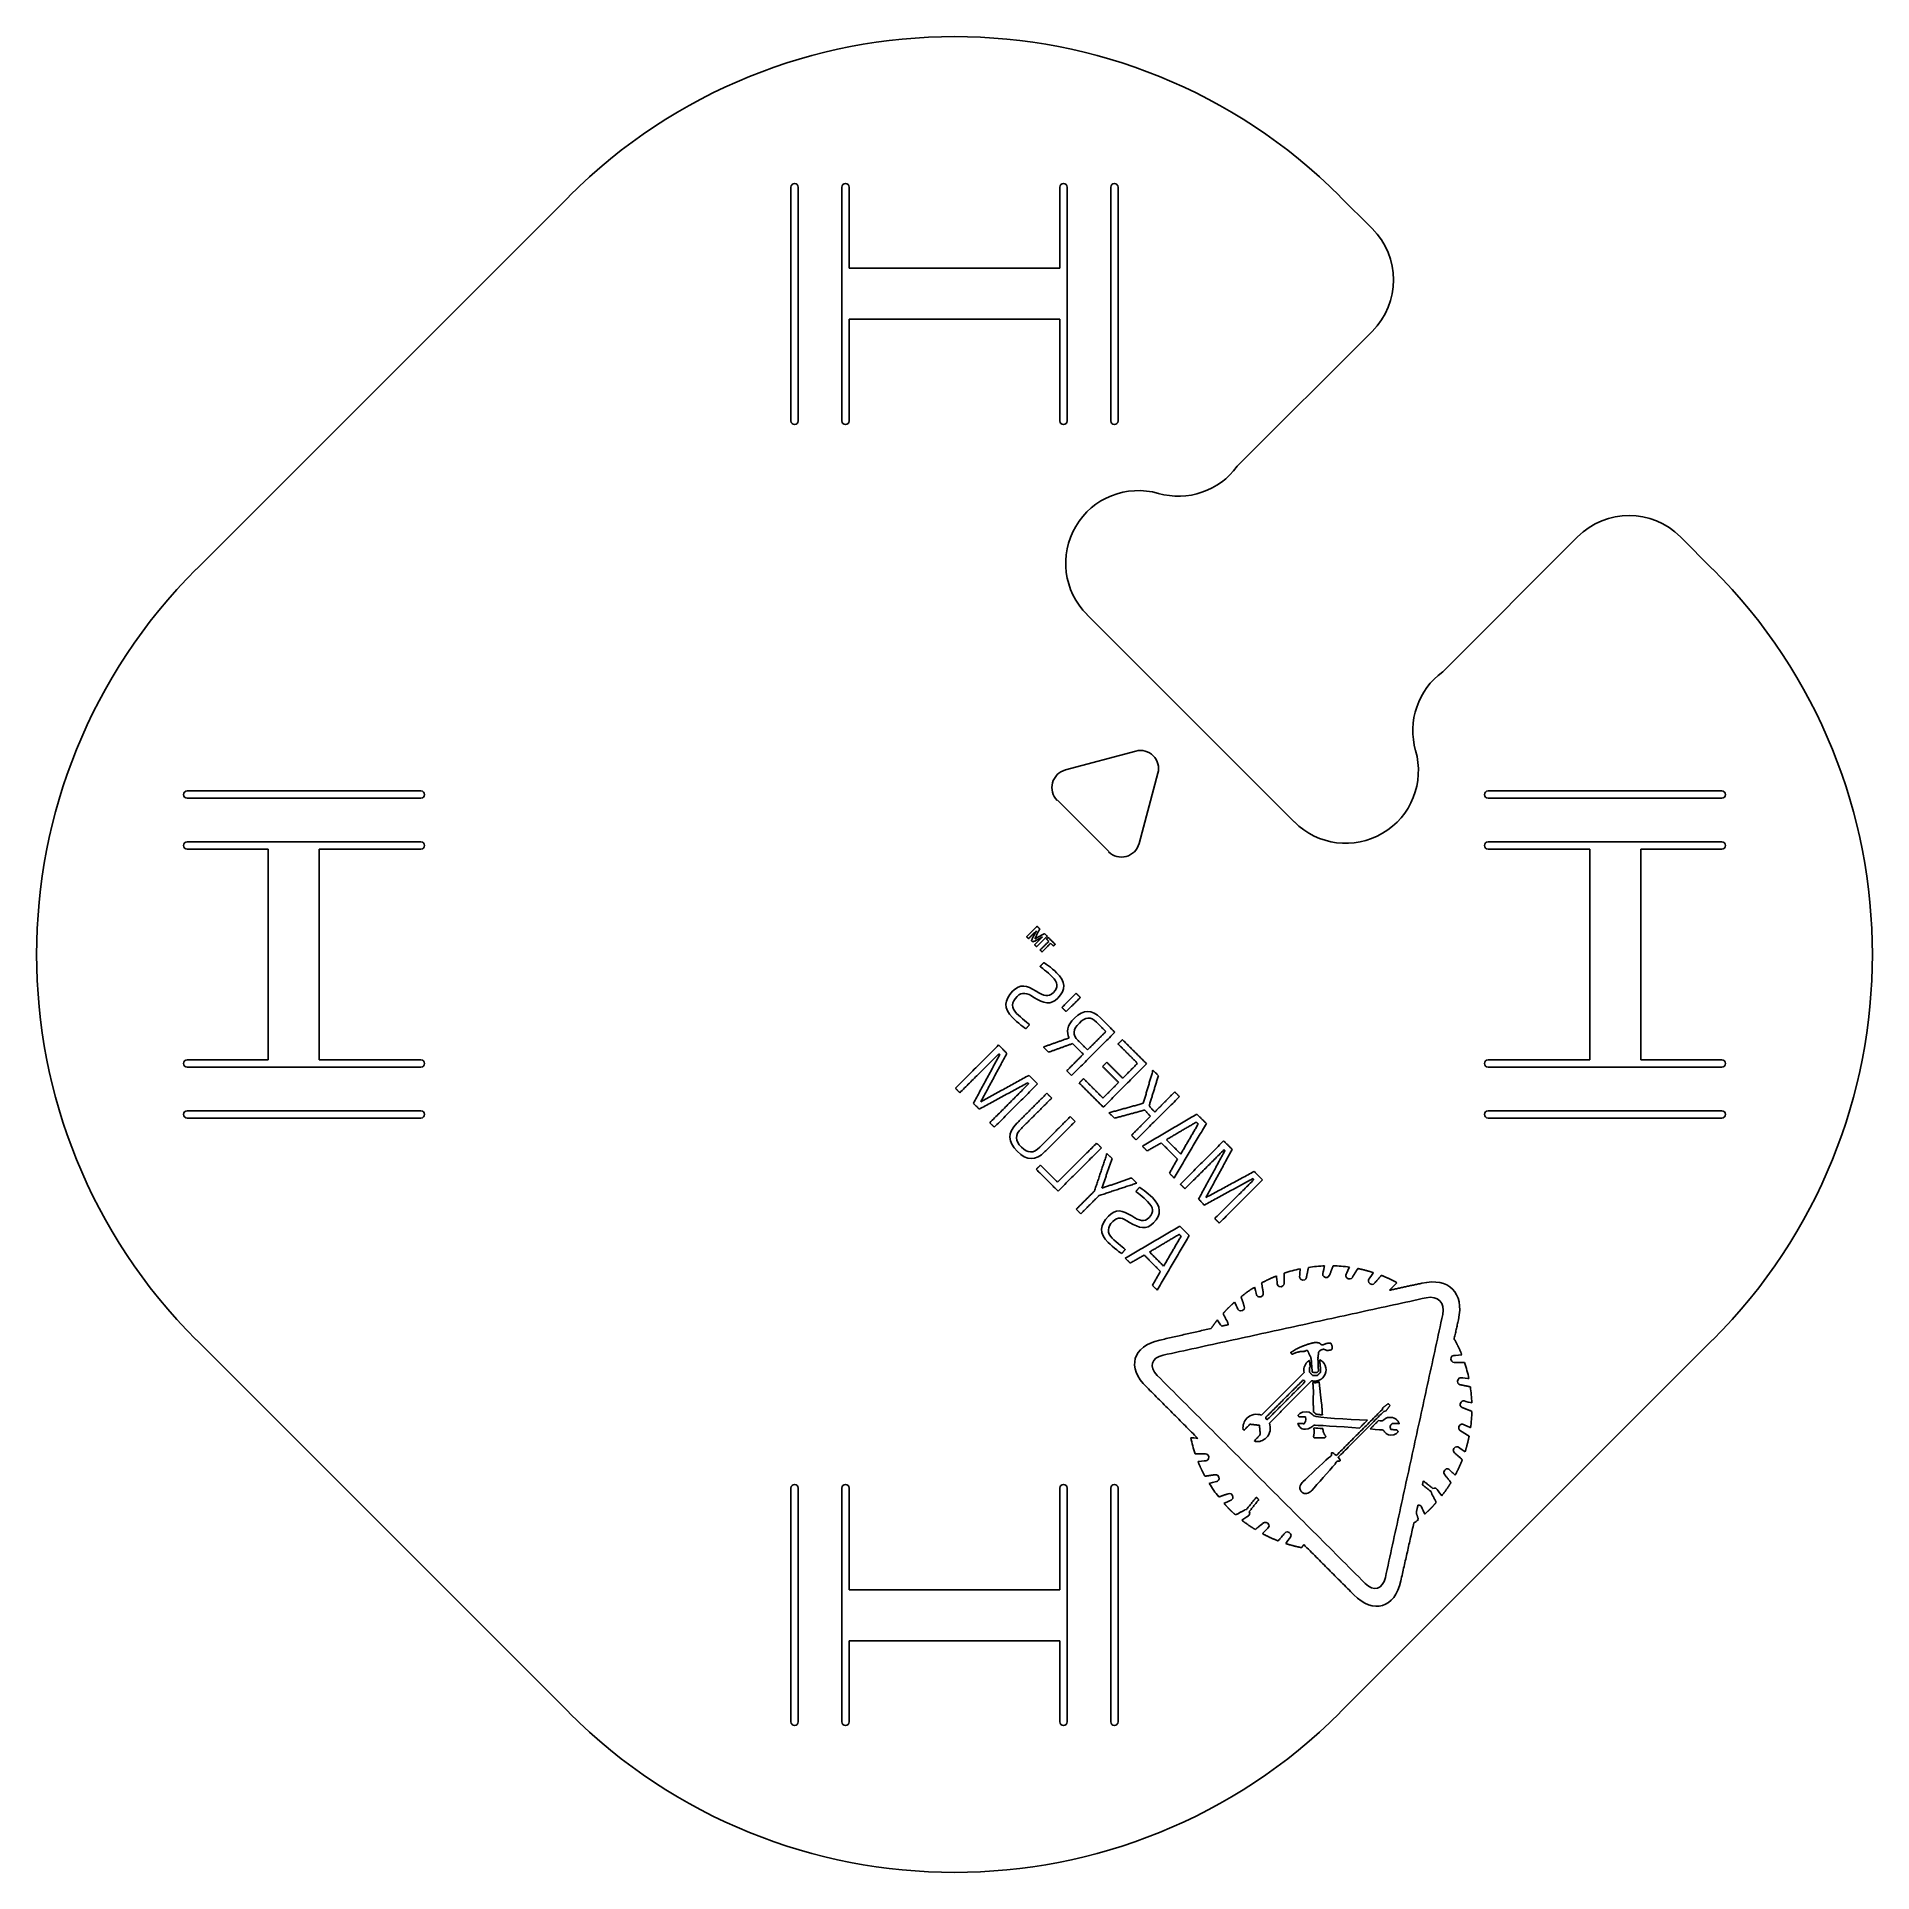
# Model space of a CAD drawing. Header units: millimetres. Extents: x -51 to 51, y -51 to 51.
import ezdxf

# ---------------------------------------------------------------- set-up
doc = ezdxf.new("R2010")
doc.units = ezdxf.units.MM
doc.layers.add('Shape2DView', color=7, linetype='CONTINUOUS')

msp = doc.modelspace()

# ---------------------------------------------------------------- linework, layer by layer
at = {"layer": 'Shape2DView'}
for p, q in [((-41.72, 21.21), (-21.21, 41.72)), ((-9, 42.23), (-9, 29.36)), ((-8.6, 29.36), (-8.6, 42.23)), ((-6.2, 29.36), (-6.2, 42.23)), ((-5.8, 42.23), (-5.8, 37.76)), ((5.8, 37.76), (5.8, 42.23)), ((6.2, 42.23), (6.2, 29.36)), ((8.6, 42.23), (8.6, 29.36)), ((9, 29.36), (9, 42.23)), ((21.21, 41.72), (22.98, 39.95)), ((-5.8, 37.76), (5.8, 37.76)), ((5.8, 34.96), (-5.8, 34.96)), ((-5.8, 34.96), (-5.8, 29.36)), ((5.8, 29.36), (5.8, 34.96)), ((22.98, 34.29), (15.56, 26.87)), ((26.87, 15.56), (34.29, 22.98)), ((39.95, 22.98), (41.72, 21.21)), ((7.29, 18.71), (18.71, 7.29)), ((9.97, 11.19), (6.11, 10.16)), ((10.16, 6.11), (11.19, 9.97)), ((-29.36, 9), (-42.23, 9)), ((-42.23, 8.6), (-29.36, 8.6)), ((5.66, 8.49), (8.49, 5.66)), ((42.23, 9), (29.36, 9)), ((29.36, 8.6), (42.23, 8.6)), ((-42.23, 6.2), (-29.36, 6.2)), ((29.36, 6.2), (42.23, 6.2)), ((-37.76, 5.8), (-42.23, 5.8)), ((-37.76, -5.8), (-37.76, 5.8)), ((-29.36, 5.8), (-34.96, 5.8)), ((-34.96, 5.8), (-34.96, -5.8)), ((34.96, 5.8), (29.36, 5.8)), ((34.96, -5.8), (34.96, 5.8)), ((37.76, 5.8), (37.76, -5.8)), ((42.23, 5.8), (37.76, 5.8)), ((-42.23, -5.8), (-37.76, -5.8)), ((-34.96, -5.8), (-29.36, -5.8)), ((29.36, -5.8), (34.96, -5.8)), ((37.76, -5.8), (42.23, -5.8)), ((-29.36, -6.2), (-42.23, -6.2)), ((42.23, -6.2), (29.36, -6.2)), ((-29.36, -8.6), (-42.23, -8.6)), ((-42.23, -9), (-29.36, -9)), ((42.23, -8.6), (29.36, -8.6)), ((29.36, -9), (42.23, -9)), ((-21.21, -41.72), (-41.72, -21.21)), ((41.72, -21.21), (21.21, -41.72)), ((-9, -29.36), (-9, -42.23)), ((-8.6, -42.23), (-8.6, -29.36)), ((-6.2, -42.23), (-6.2, -29.36)), ((-5.8, -29.36), (-5.8, -34.96)), ((5.8, -34.96), (5.8, -29.36)), ((6.2, -29.36), (6.2, -42.23)), ((8.6, -29.36), (8.6, -42.23)), ((9, -42.23), (9, -29.36)), ((-5.8, -34.96), (5.8, -34.96)), ((-5.8, -37.76), (-5.8, -42.23)), ((5.8, -37.76), (-5.8, -37.76)), ((5.8, -42.23), (5.8, -37.76))]:
    msp.add_line(p, q, dxfattribs=at)
for centre, radius, start, end in [((0, 20.51), 30, 45, 135), ((-8.8, 42.23), 0.2, 0, 180), ((-6, 42.23), 0.2, 0, 180), ((6, 42.23), 0.2, 0, 180), ((8.8, 42.23), 0.2, 0, 180), ((20.15, 37.12), 4, -45, 45), ((-8.8, 29.36), 0.2, 180, 0), ((-6, 29.36), 0.2, 180, 0), ((6, 29.36), 0.2, 180, 0), ((8.8, 29.36), 0.2, 180, 0), ((12.32, 29.22), 4, -106.0173, -36.0561), ((10.12, 21.53), 4, 73.9827, -135), ((37.12, 20.15), 4, 45, 135), ((-20.51, 0), 30, 135, -135), ((20.51, 0), 30, -45, 45), ((29.22, 12.32), 4, 126.0561, -163.9827), ((10.23, 10.23), 1, -15, 105), ((21.53, 10.12), 4, -135, 16.0173), ((6.36, 9.19), 1, 105, -135), ((-42.23, 8.8), 0.2, 90, -90), ((-29.36, 8.8), 0.2, -90, 90), ((29.36, 8.8), 0.2, 90, -90), ((42.23, 8.8), 0.2, -90, 90), ((-42.23, 6), 0.2, 90, -90), ((-29.36, 6), 0.2, -90, 90), ((9.19, 6.36), 1, -135, -15), ((29.36, 6), 0.2, 90, -90), ((42.23, 6), 0.2, -90, 90), ((-42.23, -6), 0.2, 90, -90), ((-29.36, -6), 0.2, -90, 90), ((29.36, -6), 0.2, 90, -90), ((42.23, -6), 0.2, -90, 90), ((-42.23, -8.8), 0.2, 90, -90), ((-29.36, -8.8), 0.2, -90, 90), ((29.36, -8.8), 0.2, 90, -90), ((42.23, -8.8), 0.2, -90, 90), ((-8.8, -29.36), 0.2, 0, 180), ((-6, -29.36), 0.2, 0, 180), ((6, -29.36), 0.2, 0, 180), ((8.8, -29.36), 0.2, 0, -180), ((0, -20.51), 30, -135, -45), ((-8.8, -42.23), 0.2, 180, 0), ((-6, -42.23), 0.2, 180, 0), ((6, -42.23), 0.2, 180, 0), ((8.8, -42.23), 0.2, -180, 0)]:
    msp.add_arc(centre, radius, start, end, dxfattribs=at)
for points, degree in [([(3.97, 0.97), (4.55, 1.55)], 1), ([(4.51, 1.3), (4.07, 0.87)], 1), ([(4.23, 0.77), (4.51, 1.3)], 1), ([(4.69, 1.41), (4.42, 0.87)], 1), ([(4.42, 0.87), (4.96, 1.15)], 1), ([(4.55, 1.55), (4.69, 1.41)], 1), ([(4.96, 1.15), (5.1, 1.01)], 1), ([(4.07, 0.87), (3.97, 0.97)], 1), ([(4.32, 0.69), (4.23, 0.77)], 1), ([(4.84, 0.97), (4.32, 0.69)], 1), ([(4.41, 0.54), (4.84, 0.97)], 1), ([(4.51, 0.43), (4.41, 0.54)], 1), ([(5.1, 1.01), (4.51, 0.43)], 1), ([(4.71, 0.25), (5.19, 0.72)], 1), ([(4.82, 0.14), (4.71, 0.25)], 1), ([(5.29, 0.62), (4.82, 0.14)], 1), ([(5.06, 0.85), (5.15, 0.95)], 1), ([(5.19, 0.72), (5.06, 0.85)], 1), ([(5.15, 0.95), (5.54, 0.56)], 1), ([(5.44, 0.47), (5.29, 0.62)], 1), ([(5.54, 0.56), (5.44, 0.47)], 1), ([(4.71, -0.66), (4.92, -0.44)], 1), ([(5.37, -1.22), (5.14, -0.99), (4.71, -0.66), (4.71, -0.66)], 3), ([(4.92, -0.44), (4.92, -0.44), (5.35, -0.73), (5.62, -1)], 3), ([(5.62, -1), (6.1, -1.48), (6.15, -1.94), (5.69, -2.4)], 3), ([(3.2, -2.02), (3.63, -1.6), (3.96, -1.7), (4.49, -2.01)], 3), ([(4.49, -2.01), (4.94, -2.28), (5.16, -2.38), (5.44, -2.09)], 3), ([(5.44, -2.09), (5.73, -1.81), (5.69, -1.54), (5.37, -1.22)], 3), ([(3.19, -3.47), (2.7, -2.98), (2.72, -2.5), (3.2, -2.02)], 3), ([(3.44, -2.32), (3.13, -2.63), (3.11, -2.93), (3.42, -3.24)], 3), ([(4.37, -2.36), (3.98, -2.11), (3.73, -2.03), (3.44, -2.32)], 3), ([(5.69, -2.4), (5.29, -2.8), (4.92, -2.7), (4.37, -2.36)], 3), ([(5.91, -2.92), (6.69, -2.13)], 1), ([(6.14, -3.14), (5.91, -2.92)], 1), ([(6.93, -2.37), (6.14, -3.14)], 1), ([(6.6, -3.5), (7.1, -3), (7.57, -3.02), (8.04, -3.49)], 3), ([(6.69, -2.13), (6.93, -2.37)], 1), ([(3.93, -4.09), (3.93, -4.09), (3.45, -3.74), (3.19, -3.47)], 3), ([(3.42, -3.24), (3.64, -3.47), (4.13, -3.86), (4.13, -3.86)], 3), ([(4.13, -3.86), (3.93, -4.09)], 1), ([(6.31, -4.59), (6.16, -4.28), (6.17, -3.93), (6.6, -3.5)], 3), ([(6.87, -3.77), (6.52, -4.12), (6.49, -4.42), (6.8, -4.73)], 3), ([(7.81, -3.72), (7.5, -3.41), (7.2, -3.43), (6.87, -3.77)], 3), ([(8.33, -4.24), (7.81, -3.72)], 1), ([(8.04, -3.49), (8.82, -4.28)], 1), ([(0.05, -7.36), (2.43, -4.98)], 1), ([(2.43, -4.98), (2.88, -5.44)], 1), ([(4.89, -5.09), (6.31, -4.59)], 1), ([(6.5, -4.9), (5.17, -5.38)], 1), ([(8.82, -4.28), (6.44, -6.66)], 1), ([(7.09, -5.48), (6.5, -4.9)], 1), ([(6.8, -4.73), (7.32, -5.25)], 1), ([(7.32, -5.25), (8.33, -4.24)], 1), ([(9, -4.92), (9.24, -4.69)], 1), ([(10.07, -5.99), (9, -4.92)], 1), ([(9.24, -4.69), (10.57, -6.01)], 1), ([(2.44, -5.47), (0.29, -7.61)], 1), ([(1.04, -8.19), (2.49, -5.51)], 1), ([(2.88, -5.44), (1.45, -8.1)], 1), ([(2.49, -5.51), (2.44, -5.47)], 1), ([(5.17, -5.38), (4.89, -5.09)], 1), ([(6.18, -6.4), (7.09, -5.48)], 1), ([(8.15, -6.16), (8.38, -5.93)], 1), ([(10.57, -6.01), (8.19, -8.4)], 1), ([(8.38, -5.93), (9.26, -6.81)], 1), ([(9.26, -6.81), (10.07, -5.99)], 1), ([(4.03, -7.06), (1.36, -8.51)], 1), ([(1.45, -8.1), (4.1, -6.65)], 1), ([(4.08, -7.11), (4.03, -7.06)], 1), ([(4.1, -6.65), (4.57, -7.12)], 1), ([(6.44, -6.66), (6.18, -6.4)], 1), ([(6.86, -7.07), (7.1, -6.83)], 1), ([(8.19, -8.4), (6.86, -7.07)], 1), ([(7.1, -6.83), (8.17, -7.9)], 1), ([(9.03, -7.04), (8.15, -6.16)], 1), ([(8.17, -7.9), (9.03, -7.04)], 1), ([(10.39, -8.19), (10.92, -6.37)], 1), ([(11.22, -6.67), (10.71, -8.33)], 1), ([(10.92, -6.37), (11.22, -6.67)], 1), ([(0.29, -7.61), (0.05, -7.36)], 1), ([(1.94, -9.26), (4.08, -7.11)], 1), ([(4.57, -7.12), (2.19, -9.5)], 1), ([(3.43, -9.29), (5.08, -7.64)], 1), ([(5.35, -7.9), (3.68, -9.57)], 1), ([(5.08, -7.64), (5.35, -7.9)], 1), ([(12.38, -7.82), (9.99, -10.2)], 1), ([(11.02, -8.67), (12.12, -7.56)], 1), ([(12.12, -7.56), (12.38, -7.82)], 1), ([(1.36, -8.51), (1.04, -8.19)], 1), ([(4.7, -10.6), (6.37, -8.92)], 1), ([(6.37, -8.92), (6.38, -8.93)], 1), ([(6.38, -8.93), (6.64, -9.19)], 1), ([(8.5, -8.71), (10.39, -8.19)], 1), ([(8.8, -9.01), (8.5, -8.71)], 1), ([(10.47, -8.56), (8.8, -9.01)], 1), ([(9.74, -9.95), (10.78, -8.9)], 1), ([(10.34, -10.55), (13.33, -8.78)], 1), ([(10.78, -8.9), (10.47, -8.56)], 1), ([(10.71, -8.33), (11.02, -8.67)], 1), ([(13.33, -8.78), (13.86, -9.3)], 1), ([(2.19, -9.5), (1.94, -9.26)], 1), ([(3.45, -10.83), (2.92, -10.3), (2.91, -9.82), (3.43, -9.29)], 3), ([(3.68, -9.57), (3.31, -9.94), (3.32, -10.24), (3.68, -10.6)], 3), ([(6.64, -9.19), (4.98, -10.85)], 1), ([(9.99, -10.2), (9.74, -9.95)], 1), ([(13.31, -9.22), (11.66, -10.19)], 1), ([(13.86, -9.3), (12.09, -12.3)], 1), ([(12.45, -10.98), (13.41, -9.33)], 1), ([(13.41, -9.33), (13.31, -9.22)], 1), ([(4.98, -10.85), (4.46, -11.37), (3.98, -11.36), (3.45, -10.83)], 3), ([(3.68, -10.6), (4.03, -10.95), (4.33, -10.96), (4.7, -10.6)], 3), ([(5.67, -12.53), (7.82, -10.38)], 1), ([(8.09, -10.64), (5.7, -13.02)], 1), ([(7.7, -13.02), (8.39, -10.95)], 1), ([(7.82, -10.38), (8.09, -10.64)], 1), ([(8.39, -10.95), (8.67, -11.23)], 1), ([(10.6, -10.81), (10.34, -10.55)], 1), ([(11.38, -10.37), (10.6, -10.81)], 1), ([(12.27, -11.26), (11.38, -10.37)], 1), ([(11.66, -10.19), (12.45, -10.98)], 1), ([(12.43, -12.64), (14.81, -10.26)], 1), ([(14.83, -10.75), (12.68, -12.89)], 1), ([(13.43, -13.46), (14.88, -10.8)], 1), ([(15.28, -10.72), (13.84, -13.37)], 1), ([(14.81, -10.26), (15.28, -10.72)], 1), ([(14.88, -10.8), (14.83, -10.75)], 1), ([(4.5, -11.82), (4.73, -11.59)], 1), ([(5.7, -13.02), (4.5, -11.82)], 1), ([(4.73, -11.59), (5.67, -12.53)], 1), ([(8.67, -11.23), (8.11, -12.86)], 1), ([(11.83, -12.04), (12.27, -11.26)], 1), ([(12.09, -12.3), (11.83, -12.04)], 1), ([(13.84, -13.37), (16.49, -11.94)], 1), ([(16.49, -11.94), (16.95, -12.4)], 1), ([(6.7, -14.02), (7.7, -13.02)], 1), ([(10.03, -12.58), (7.95, -13.27)], 1), ([(8.11, -12.86), (9.74, -12.3)], 1), ([(9.74, -12.3), (10.03, -12.58)], 1), ([(9.98, -13.04), (10.18, -12.81)], 1), ([(10.63, -13.6), (10.4, -13.37), (9.98, -13.04), (9.98, -13.04)], 3), ([(10.18, -12.81), (10.18, -12.81), (10.62, -13.11), (10.89, -13.38)], 3), ([(12.68, -12.89), (12.43, -12.64)], 1), ([(16.42, -12.33), (13.75, -13.79)], 1), ([(14.32, -14.53), (16.47, -12.39)], 1), ([(16.95, -12.4), (14.57, -14.78)], 1), ([(16.47, -12.39), (16.42, -12.33)], 1), ([(6.95, -14.27), (6.7, -14.02)], 1), ([(7.95, -13.27), (6.95, -14.27)], 1), ([(8.47, -14.4), (8.89, -13.97), (9.23, -14.07), (9.76, -14.39)], 3), ([(10.71, -14.47), (10.99, -14.18), (10.95, -13.91), (10.63, -13.6)], 3), ([(10.89, -13.38), (11.36, -13.85), (11.41, -14.31), (10.96, -14.77)], 3), ([(13.75, -13.79), (13.43, -13.46)], 1), ([(8.45, -15.84), (7.96, -15.36), (7.99, -14.88), (8.47, -14.4)], 3), ([(8.71, -14.69), (8.4, -15.01), (8.38, -15.31), (8.68, -15.61)], 3), ([(9.63, -14.74), (9.24, -14.48), (9, -14.4), (8.71, -14.69)], 3), ([(9.4, -16.72), (12.4, -14.95)], 1), ([(10.96, -14.77), (10.55, -15.17), (10.18, -15.07), (9.63, -14.74)], 3), ([(9.76, -14.39), (10.21, -14.66), (10.42, -14.75), (10.71, -14.47)], 3), ([(12.4, -14.95), (12.92, -15.47)], 1), ([(14.57, -14.78), (14.32, -14.53)], 1), ([(9.2, -16.46), (9.2, -16.46), (8.72, -16.11), (8.45, -15.84)], 3), ([(8.68, -15.61), (8.91, -15.84), (9.4, -16.23), (9.4, -16.23)], 3), ([(12.37, -15.4), (10.73, -16.37)], 1), ([(12.92, -15.47), (11.16, -18.47)], 1), ([(11.51, -17.15), (12.47, -15.5)], 1), ([(12.47, -15.5), (12.37, -15.4)], 1), ([(9.4, -16.23), (9.2, -16.46)], 1), ([(9.67, -16.98), (9.4, -16.72)], 1), ([(10.44, -16.54), (9.67, -16.98)], 1), ([(11.33, -17.44), (10.44, -16.54)], 1), ([(10.73, -16.37), (11.51, -17.15)], 1), ([(19.48, -17.22), (19.78, -17.17), (20.08, -17.15), (20.37, -17.13)], 3), ([(20.37, -17.13), (20.36, -17.16), (20.28, -17.49), (20.27, -17.55)], 3), ([(20.64, -17.64), (20.84, -17.13)], 1), ([(20.84, -17.13), (21.13, -17.14), (21.44, -17.16), (21.73, -17.2)], 3), ([(10.89, -18.21), (11.33, -17.44)], 1), ([(16.9, -18.07), (17.3, -17.86), (17.72, -17.69)], 2), ([(16.99, -18.61), (16.9, -18.07)], 1), ([(17.72, -17.69), (17.72, -17.69), (17.75, -18.06), (17.76, -18.12)], 3), ([(17.76, -18.12), (17.77, -18.18), (17.8, -18.29), (17.97, -18.28)], 3), ([(17.97, -18.28), (18.14, -18.26), (18.14, -18.08), (18.14, -18.08)], 3), ([(18.14, -18.08), (18.15, -17.53)], 1), ([(18.15, -17.53), (18.44, -17.44), (18.73, -17.36), (19.02, -17.3)], 3), ([(19.02, -17.3), (19.02, -17.31), (18.99, -17.66), (18.99, -17.73)], 3), ([(18.99, -17.73), (18.99, -17.79), (19.01, -17.9), (19.17, -17.92)], 3), ([(19.17, -17.92), (19.34, -17.94), (19.37, -17.75), (19.37, -17.75)], 3), ([(19.37, -17.75), (19.48, -17.22)], 1), ([(20.27, -17.55), (20.25, -17.61), (20.25, -17.73), (20.41, -17.77)], 3), ([(20.41, -17.77), (20.57, -17.81), (20.64, -17.64), (20.64, -17.64)], 3), ([(21.56, -17.59), (21.53, -17.65), (21.51, -17.76), (21.66, -17.84)], 3), ([(21.73, -17.2), (21.72, -17.23), (21.58, -17.54), (21.56, -17.59)], 3), ([(21.66, -17.84), (21.82, -17.91), (21.91, -17.75), (21.91, -17.75)], 3), ([(21.91, -17.75), (22.19, -17.28)], 1), ([(22.19, -17.28), (22.63, -17.37), (23.06, -17.51)], 2), ([(22.81, -17.86), (22.78, -17.92), (22.74, -18.02), (22.88, -18.12)], 3), ([(23.06, -17.51), (23.05, -17.52), (22.85, -17.81), (22.81, -17.86)], 3), ([(22.88, -18.12), (23.02, -18.22), (23.13, -18.07), (23.13, -18.07)], 3), ([(23.13, -18.07), (23.49, -17.66)], 1), ([(23.49, -17.66), (23.93, -17.83), (24.35, -18.06)], 2), ([(23.93, -18.48), (25.71, -18.09)], 1), ([(24.35, -18.06), (24.05, -18.36)], 1), ([(25.71, -18.09), (27.22, -17.76), (28.06, -18.6), (27.73, -20.11)], 3), ([(11.16, -18.47), (10.89, -18.21)], 1), ([(25.96, -18.89), (11.48, -22.05)], 1), ([(15.1, -19.42), (15.25, -19.27), (15.41, -19.13)], 2), ([(15.41, -19.13), (15.43, -19.15), (15.57, -19.46), (15.59, -19.51)], 3), ([(15.77, -18.83), (16.13, -18.54), (16.51, -18.31)], 2), ([(15.94, -19.35), (15.77, -18.83)], 1), ([(16.51, -18.31), (16.51, -18.32), (16.6, -18.66), (16.62, -18.72)], 3), ([(16.62, -18.72), (16.64, -18.78), (16.69, -18.88), (16.86, -18.84)], 3), ([(16.86, -18.84), (17.02, -18.8), (16.99, -18.61), (16.99, -18.61)], 3), ([(24.05, -18.36), (24.04, -18.37), (23.93, -18.47), (23.93, -18.48)], 3), ([(26.87, -19.81), (27.01, -19.17), (26.6, -18.75), (25.96, -18.89)], 3), ([(14.12, -20.58), (14.29, -20.34), (14.46, -20.11)], 2), ([(14.46, -20.11), (14.47, -20.14), (14.65, -20.38), (14.71, -20.45)], 3), ([(14.78, -19.76), (14.93, -19.58), (15.1, -19.42)], 2), ([(15.03, -20.24), (14.78, -19.76)], 1), ([(15.59, -19.51), (15.62, -19.57), (15.69, -19.66), (15.85, -19.59)], 3), ([(15.85, -19.59), (16.01, -19.52), (15.94, -19.35), (15.94, -19.35)], 3), ([(23.71, -34.29), (26.87, -19.81)], 1), ([(27.73, -20.11), (27.49, -21.18)], 1), ([(11.3, -21.22), (14.12, -20.58)], 1), ([(14.71, -20.45), (15.08, -20.37)], 1), ([(15.06, -20.36), (15.06, -20.29), (15.03, -20.24), (15.03, -20.24)], 3), ([(15.08, -20.37), (15.06, -20.36)], 1), ([(27.49, -21.18), (27.54, -21.22)], 1), ([(10.58, -23.81), (9.45, -22.72), (9.79, -21.55), (11.3, -21.22)], 3), ([(11.48, -22.05), (10.83, -22.19), (10.68, -22.69), (11.15, -23.16)], 3), ([(18.51, -21.89), (18.59, -21.85)], 1), ([(18.51, -21.91), (18.51, -21.89)], 1), ([(18.51, -21.92), (18.51, -21.91)], 1), ([(18.52, -21.93), (18.51, -21.92)], 1), ([(18.53, -21.94), (18.52, -21.93)], 1), ([(18.54, -21.96), (18.53, -21.94)], 1), ([(18.56, -21.97), (18.54, -21.96)], 1), ([(18.57, -21.99), (18.56, -21.97)], 1), ([(18.59, -21.99), (18.57, -21.99)], 1), ([(18.59, -21.85), (18.64, -21.82)], 1), ([(18.64, -21.98), (18.59, -21.99)], 1), ([(18.64, -21.82), (18.67, -21.8)], 1), ([(18.68, -21.95), (18.64, -21.98)], 1), ([(18.67, -21.8), (18.7, -21.78)], 1), ([(18.73, -21.94), (18.68, -21.95)], 1), ([(18.7, -21.78), (18.73, -21.77)], 1), ([(18.73, -21.77), (18.76, -21.74)], 1), ([(18.77, -21.92), (18.73, -21.94)], 1), ([(18.76, -21.74), (18.79, -21.73)], 1), ([(18.79, -21.91), (18.77, -21.92)], 1), ([(18.79, -21.73), (18.81, -21.71)], 1), ([(18.82, -21.9), (18.79, -21.91)], 1), ([(18.81, -21.71), (18.85, -21.7)], 1), ([(18.86, -21.89), (18.82, -21.9)], 1), ([(18.85, -21.7), (18.88, -21.68)], 1), ([(18.91, -21.88), (18.86, -21.89)], 1), ([(18.88, -21.68), (18.91, -21.66)], 1), ([(18.91, -21.66), (18.94, -21.65)], 1), ([(18.95, -21.87), (18.91, -21.88)], 1), ([(18.94, -21.65), (18.97, -21.63)], 1), ([(18.97, -21.86), (18.95, -21.87)], 1), ([(18.97, -21.63), (19, -21.62)], 1), ([(18.99, -21.86), (18.97, -21.86)], 1), ([(19.03, -21.85), (18.99, -21.86)], 1), ([(19, -21.62), (19.07, -21.59)], 1), ([(19.07, -21.84), (19.03, -21.85)], 1), ([(19.07, -21.59), (19.1, -21.58)], 1), ([(19.11, -21.84), (19.07, -21.84)], 1), ([(19.1, -21.58), (19.14, -21.56)], 1), ([(19.15, -21.84), (19.11, -21.84)], 1), ([(19.14, -21.56), (19.2, -21.54)], 1), ([(19.2, -21.84), (19.15, -21.84)], 1), ([(19.2, -21.54), (19.27, -21.51)], 1), ([(19.22, -21.84), (19.2, -21.84)], 1), ([(19.23, -21.83), (19.22, -21.84)], 1), ([(19.27, -21.84), (19.23, -21.83)], 1), ([(19.27, -21.51), (19.34, -21.49)], 1), ([(19.29, -21.83), (19.27, -21.84)], 1), ([(19.31, -21.82), (19.29, -21.83)], 1), ([(19.32, -21.81), (19.31, -21.82)], 1), ([(19.34, -21.8), (19.32, -21.81)], 1), ([(19.34, -21.49), (19.41, -21.46)], 1), ([(19.35, -21.8), (19.34, -21.8)], 1), ([(19.36, -21.8), (19.35, -21.8)], 1), ([(19.37, -21.8), (19.36, -21.8)], 1), ([(19.38, -21.8), (19.37, -21.8)], 1), ([(19.39, -21.8), (19.38, -21.8)], 1), ([(19.41, -21.8), (19.39, -21.8)], 1), ([(19.41, -21.46), (19.44, -21.45)], 1), ([(19.42, -21.8), (19.41, -21.8)], 1), ([(19.43, -21.81), (19.42, -21.8)], 1), ([(19.44, -21.82), (19.43, -21.81)], 1), ([(19.44, -21.45), (19.48, -21.44)], 1), ([(19.44, -21.82), (19.44, -21.82)], 1), ([(19.45, -21.84), (19.44, -21.82)], 1), ([(19.46, -21.85), (19.45, -21.84)], 1), ([(19.46, -21.86), (19.46, -21.85)], 1), ([(19.46, -21.87), (19.46, -21.86)], 1), ([(19.47, -21.87), (19.46, -21.87)], 1), ([(19.48, -21.9), (19.47, -21.87)], 1), ([(19.48, -21.44), (19.55, -21.42)], 1), ([(19.48, -21.92), (19.48, -21.9)], 1), ([(19.49, -21.93), (19.48, -21.92)], 1), ([(19.5, -21.95), (19.49, -21.93)], 1), ([(19.51, -21.98), (19.5, -21.95)], 1), ([(19.52, -22), (19.51, -21.98)], 1), ([(19.53, -22.02), (19.52, -22)], 1), ([(19.53, -22.03), (19.53, -22.02)], 1), ([(19.53, -22.03), (19.53, -22.03)], 1), ([(19.53, -22.05), (19.53, -22.03)], 1), ([(19.55, -22.06), (19.53, -22.05)], 1), ([(19.55, -21.42), (19.62, -21.4)], 1), ([(19.55, -22.07), (19.55, -22.06)], 1), ([(19.56, -22.08), (19.55, -22.07)], 1), ([(19.57, -22.1), (19.56, -22.08)], 1), ([(19.58, -22.12), (19.57, -22.1)], 1), ([(19.59, -22.12), (19.58, -22.12)], 1), ([(19.59, -22.13), (19.59, -22.12)], 1), ([(19.6, -22.14), (19.59, -22.13)], 1), ([(19.61, -22.14), (19.6, -22.14)], 1), ([(19.62, -22.25), (19.61, -22.14)], 1), ([(19.62, -21.4), (19.66, -21.39)], 1), ([(19.66, -21.39), (19.7, -21.38)], 1), ([(19.7, -21.38), (19.73, -21.37)], 1), ([(19.73, -21.37), (19.77, -21.37)], 1), ([(19.77, -21.37), (19.8, -21.36)], 1), ([(19.8, -21.36), (19.84, -21.36)], 1), ([(19.84, -21.36), (19.87, -21.36)], 1), ([(19.87, -21.36), (19.9, -21.36)], 1), ([(19.9, -21.36), (19.93, -21.36)], 1), ([(19.93, -21.36), (19.96, -21.36)], 1), ([(19.96, -21.36), (19.98, -21.36)], 1), ([(19.98, -21.36), (20.02, -21.37)], 1), ([(20.01, -22.09), (20, -22.19)], 1), ([(20, -22.19), (20.01, -22.22)], 1), ([(20.02, -22.07), (20.01, -22.08)], 1), ([(20.01, -22.08), (20.01, -22.09)], 1), ([(20.01, -22.22), (20.01, -22.23)], 1), ([(20.02, -21.37), (20.05, -21.37)], 1), ([(20.05, -21.86), (20.02, -21.9)], 1), ([(20.02, -21.9), (20.03, -21.92)], 1), ([(20.03, -22.03), (20.02, -22.04)], 1), ([(20.02, -22.04), (20.02, -22.05)], 1), ([(20.02, -22.05), (20.02, -22.07)], 1), ([(20.03, -21.92), (20.03, -21.93)], 1), ([(20.03, -21.93), (20.03, -21.95)], 1), ([(20.03, -21.95), (20.03, -21.97)], 1), ([(20.03, -21.97), (20.03, -21.99)], 1), ([(20.03, -21.99), (20.03, -22.01)], 1), ([(20.03, -22.01), (20.03, -22.02)], 1), ([(20.03, -22.02), (20.03, -22.03)], 1), ([(20.05, -21.37), (20.07, -21.38)], 1), ([(20.08, -21.84), (20.05, -21.86)], 1), ([(20.07, -21.38), (20.09, -21.39)], 1), ([(20.09, -21.82), (20.08, -21.84)], 1), ([(20.09, -21.39), (20.12, -21.4)], 1), ([(20.1, -21.81), (20.09, -21.82)], 1), ([(20.12, -21.79), (20.1, -21.81)], 1), ([(20.12, -21.4), (20.12, -21.41)], 1), ([(20.12, -21.41), (20.12, -21.42)], 1), ([(20.12, -21.42), (20.13, -21.43)], 1), ([(20.14, -21.79), (20.12, -21.79)], 1), ([(20.13, -21.43), (20.14, -21.43)], 1), ([(20.14, -21.43), (20.14, -21.44)], 1), ([(20.14, -21.44), (20.15, -21.44)], 1), ([(20.15, -21.78), (20.14, -21.79)], 1), ([(20.15, -21.44), (20.16, -21.45)], 1), ([(20.16, -21.77), (20.15, -21.78)], 1), ([(20.16, -21.45), (20.16, -21.46)], 1), ([(20.16, -21.46), (20.17, -21.46)], 1), ([(20.18, -21.75), (20.16, -21.77)], 1), ([(20.17, -21.46), (20.18, -21.46)], 1), ([(20.18, -21.46), (20.19, -21.47)], 1), ([(20.19, -21.75), (20.18, -21.75)], 1), ([(20.19, -21.48), (20.2, -21.47)], 1), ([(20.19, -21.47), (20.19, -21.48)], 1), ([(20.21, -21.75), (20.19, -21.75)], 1), ([(20.2, -21.47), (20.2, -21.48)], 1), ([(20.2, -21.48), (20.21, -21.48)], 1), ([(20.21, -21.48), (20.22, -21.48)], 1), ([(20.22, -21.74), (20.21, -21.75)], 1), ([(20.22, -21.48), (20.23, -21.48)], 1), ([(20.23, -21.73), (20.22, -21.74)], 1), ([(20.23, -21.48), (20.24, -21.48)], 1), ([(20.25, -21.73), (20.23, -21.73)], 1), ([(20.24, -21.48), (20.25, -21.48)], 1), ([(20.25, -21.48), (20.27, -21.48)], 1), ([(20.26, -21.73), (20.25, -21.73)], 1), ([(20.28, -21.73), (20.26, -21.73)], 1), ([(20.27, -21.48), (20.28, -21.48)], 1), ([(20.27, -21.48), (20.27, -21.48)], 1), ([(20.28, -21.48), (20.29, -21.48)], 1), ([(20.29, -21.73), (20.28, -21.73)], 1), ([(20.29, -21.48), (20.3, -21.47)], 1), ([(20.31, -21.72), (20.29, -21.73)], 1), ([(20.3, -21.47), (20.31, -21.47)], 1), ([(20.31, -21.47), (20.33, -21.46)], 1), ([(20.34, -21.73), (20.31, -21.72)], 1), ([(20.33, -21.46), (20.34, -21.46)], 1), ([(20.34, -21.46), (20.35, -21.45)], 1), ([(20.37, -21.74), (20.34, -21.73)], 1), ([(20.35, -21.45), (20.37, -21.45)], 1), ([(20.37, -21.45), (20.38, -21.44)], 1), ([(20.4, -21.75), (20.37, -21.74)], 1), ([(20.38, -21.44), (20.39, -21.44)], 1), ([(20.39, -21.43), (20.41, -21.43)], 1), ([(20.39, -21.44), (20.39, -21.43)], 1), ([(20.43, -21.76), (20.4, -21.75)], 1), ([(20.41, -21.43), (20.43, -21.42)], 1), ([(20.43, -21.42), (20.44, -21.41)], 1), ([(20.44, -21.77), (20.43, -21.76)], 1), ([(20.44, -21.41), (20.46, -21.4)], 1), ([(20.46, -21.78), (20.44, -21.77)], 1), ([(20.46, -21.4), (20.71, -21.39)], 1), ([(20.48, -21.79), (20.46, -21.78)], 1), ([(20.49, -21.8), (20.48, -21.79)], 1), ([(20.73, -21.76), (20.49, -21.8)], 1), ([(20.71, -21.39), (20.72, -21.41)], 1), ([(20.72, -21.41), (20.73, -21.43)], 1), ([(20.73, -21.43), (20.73, -21.45)], 1), ([(20.73, -21.45), (20.75, -21.46)], 1), ([(20.75, -21.74), (20.73, -21.76)], 1), ([(20.75, -21.46), (20.76, -21.48)], 1), ([(20.76, -21.73), (20.75, -21.74)], 1), ([(20.76, -21.48), (20.76, -21.5)], 1), ([(20.76, -21.5), (20.77, -21.51)], 1), ([(20.77, -21.72), (20.76, -21.73)], 1), ([(20.77, -21.51), (20.77, -21.53)], 1), ([(20.77, -21.53), (20.78, -21.55)], 1), ([(20.78, -21.69), (20.77, -21.7)], 1), ([(20.77, -21.7), (20.77, -21.72)], 1), ([(20.78, -21.55), (20.78, -21.56)], 1), ([(20.78, -21.56), (20.78, -21.57)], 1), ([(20.78, -21.57), (20.79, -21.59)], 1), ([(20.79, -21.6), (20.78, -21.62)], 1), ([(20.78, -21.62), (20.79, -21.63)], 1), ([(20.79, -21.64), (20.78, -21.66)], 1), ([(20.78, -21.66), (20.78, -21.67)], 1), ([(20.78, -21.67), (20.78, -21.69)], 1), ([(20.79, -21.59), (20.79, -21.6)], 1), ([(20.79, -21.63), (20.79, -21.64)], 1), ([(27.48, -22.07), (27.42, -22.07), (27.31, -22.11), (27.32, -22.28)], 3), ([(27.92, -22.03), (27.92, -22.03), (27.55, -22.06), (27.48, -22.07)], 3), ([(27.54, -21.22), (27.75, -21.62), (27.92, -22.03)], 2), ([(11.15, -23.16), (22.6, -34.61)], 1), ([(16.89, -25.35), (19.24, -23.01)], 1), ([(19.24, -23.01), (19.19, -22.81), (19.25, -22.59), (19.41, -22.43)], 3), ([(19.41, -22.43), (19.46, -22.38), (19.53, -22.34)], 2), ([(19.53, -22.34), (19.53, -22.37)], 1), ([(19.53, -22.37), (19.55, -22.46)], 1), ([(19.57, -22.71), (19.53, -22.74)], 1), ([(19.53, -22.74), (19.53, -22.98)], 1), ([(19.53, -22.98), (19.59, -23.04)], 1), ([(19.55, -22.46), (19.56, -22.56)], 1), ([(19.56, -22.56), (19.57, -22.66)], 1), ([(19.57, -22.66), (19.57, -22.71)], 1), ([(19.59, -23.04), (19.7, -23.15)], 1), ([(19.64, -22.35), (19.62, -22.25)], 1), ([(19.64, -22.45), (19.64, -22.35)], 1), ([(19.65, -22.55), (19.64, -22.45)], 1), ([(19.66, -22.65), (19.65, -22.55)], 1), ([(19.69, -22.99), (19.66, -22.65)], 1), ([(19.7, -22.99), (19.69, -22.99)], 1), ([(19.95, -23.01), (19.7, -22.99)], 1), ([(19.7, -23.15), (19.71, -23.16)], 1), ([(19.71, -23.16), (19.96, -23.17)], 1), ([(20.03, -22.93), (19.95, -23.01)], 1), ([(19.96, -23.17), (20.05, -23.09)], 1), ([(20.01, -22.23), (20, -22.24)], 1), ([(20, -22.24), (20, -22.3)], 1), ([(20, -22.3), (20.01, -22.35)], 1), ([(20.01, -22.35), (20.01, -22.4)], 1), ([(20.01, -22.4), (20.01, -22.45)], 1), ([(20.01, -22.45), (20.01, -22.48)], 1), ([(20.01, -22.48), (20.01, -22.51)], 1), ([(20.01, -22.51), (20.01, -22.55)], 1), ([(20.01, -22.55), (20.01, -22.6)], 1), ([(20.01, -22.6), (20.03, -22.93)], 1), ([(20.05, -23.09), (20.14, -23)], 1), ([(20.1, -22.3), (20.19, -22.35), (20.27, -22.42)], 2), ([(20.1, -22.35), (20.1, -22.3)], 1), ([(20.1, -22.4), (20.1, -22.35)], 1), ([(20.11, -22.45), (20.1, -22.4)], 1), ([(20.11, -22.47), (20.11, -22.45)], 1), ([(20.11, -22.49), (20.11, -22.47)], 1), ([(20.12, -22.54), (20.11, -22.49)], 1), ([(20.12, -22.59), (20.12, -22.54)], 1), ([(20.13, -22.69), (20.12, -22.59)], 1), ([(20.15, -22.72), (20.13, -22.69)], 1), ([(20.14, -23), (20.15, -22.99)], 1), ([(20.15, -22.99), (20.15, -22.72)], 1), ([(20.27, -22.42), (20.51, -22.66), (20.51, -23.05), (20.27, -23.29)], 3), ([(27.32, -22.28), (27.34, -22.45), (27.52, -22.45), (27.52, -22.45)], 3), ([(27.52, -22.45), (28.07, -22.46)], 1), ([(28.07, -22.46), (28.16, -22.74), (28.25, -23.03), (28.31, -23.33)], 3), ([(13.39, -26.63), (10.58, -23.81)], 1), ([(19.15, -23.45), (17.15, -25.45)], 1), ([(17.25, -25.56), (19.25, -23.56)], 1), ([(19.66, -23.45), (17.33, -25.79)], 1), ([(19.25, -23.45), (19.22, -23.42), (19.17, -23.43), (19.15, -23.45)], 3), ([(19.25, -23.56), (19.29, -23.53), (19.28, -23.48), (19.25, -23.45)], 3), ([(19.71, -23.47), (19.66, -23.45)], 1), ([(20.05, -23.43), (19.89, -23.5), (19.71, -23.47)], 2), ([(19.72, -23.55), (19.89, -23.59), (20.06, -23.52)], 2), ([(19.72, -23.59), (19.72, -23.55)], 1), ([(19.73, -23.68), (19.72, -23.59)], 1), ([(19.73, -23.77), (19.73, -23.68)], 1), ([(19.74, -23.86), (19.73, -23.77)], 1), ([(19.73, -24.43), (19.75, -24.23)], 1), ([(19.75, -23.97), (19.74, -23.86)], 1), ([(19.75, -24.06), (19.75, -23.97)], 1), ([(19.75, -24.14), (19.75, -24.06)], 1), ([(19.75, -24.23), (19.75, -24.14)], 1), ([(20.27, -23.29), (20.17, -23.39), (20.05, -23.43)], 2), ([(20.06, -23.52), (20.07, -23.53)], 1), ([(20.07, -23.53), (20.07, -23.56)], 1), ([(20.07, -23.56), (20.08, -23.65)], 1), ([(20.08, -23.65), (20.09, -23.75)], 1), ([(20.09, -23.75), (20.1, -23.85)], 1), ([(20.1, -23.85), (20.1, -23.9)], 1), ([(20.1, -23.9), (20.11, -23.94)], 1), ([(20.11, -23.94), (20.12, -23.99)], 1), ([(20.12, -23.99), (20.12, -24.04)], 1), ([(20.12, -24.04), (20.13, -24.09)], 1), ([(20.13, -24.09), (20.13, -24.11)], 1), ([(20.13, -24.11), (20.13, -24.12)], 1), ([(20.13, -24.12), (20.13, -24.13)], 1), ([(20.13, -24.13), (20.14, -24.22)], 1), ([(20.14, -24.22), (20.19, -24.64)], 1), ([(27.68, -23.48), (27.67, -23.65), (27.85, -23.68), (27.85, -23.68)], 3), ([(27.88, -23.3), (27.82, -23.29), (27.7, -23.31), (27.68, -23.48)], 3), ([(27.85, -23.68), (28.39, -23.79)], 1), ([(28.31, -23.33), (28.29, -23.33), (27.94, -23.3), (27.88, -23.3)], 3), ([(28.39, -23.79), (28.43, -24.08), (28.46, -24.38), (28.47, -24.68)], 3), ([(16.09, -25.52), (16.31, -25.31), (16.63, -25.25), (16.89, -25.35)], 3), ([(18.9, -25.37), (18.9, -25.38), (19.03, -25.15), (19.35, -25.16)], 3), ([(19.35, -25.16), (19.6, -25.18), (19.7, -25.32), (19.78, -25.39)], 3), ([(19.73, -24.51), (19.73, -24.43)], 1), ([(19.73, -24.59), (19.73, -24.51)], 1), ([(19.74, -24.67), (19.73, -24.59)], 1), ([(19.74, -24.75), (19.74, -24.67)], 1), ([(19.74, -24.79), (19.74, -24.75)], 1), ([(19.75, -24.84), (19.74, -24.79)], 1), ([(19.75, -24.87), (19.75, -24.84)], 1), ([(19.75, -24.96), (19.75, -24.87)], 1), ([(19.75, -24.99), (19.75, -24.96)], 1), ([(19.75, -25.07), (19.75, -24.99)], 1), ([(19.76, -25.11), (19.75, -25.07)], 1), ([(19.76, -25.18), (19.76, -25.11)], 1), ([(19.86, -25.26), (19.82, -25.22), (19.76, -25.18)], 2), ([(20.19, -24.64), (20.2, -24.71)], 1), ([(20.2, -24.71), (20.21, -24.76)], 1), ([(20.21, -24.76), (20.21, -24.81)], 1), ([(20.21, -24.81), (20.21, -24.84)], 1), ([(20.21, -24.84), (20.22, -24.9)], 1), ([(20.22, -24.9), (20.22, -24.96)], 1), ([(20.22, -24.96), (20.23, -24.98)], 1), ([(20.23, -24.98), (20.23, -24.99)], 1), ([(20.23, -24.99), (20.24, -25.04)], 1), ([(20.24, -25.04), (20.24, -25.09)], 1), ([(20.24, -25.09), (20.24, -25.13)], 1), ([(20.24, -25.13), (20.24, -25.19)], 1), ([(20.24, -25.19), (20.24, -25.24)], 1), ([(20.24, -25.24), (20.24, -25.28)], 1), ([(21.01, -27.57), (23.53, -25.05)], 1), ([(23.63, -25.14), (21.11, -27.67)], 1), ([(23.53, -25.05), (23.53, -25.05), (23.58, -24.94), (23.58, -24.94)], 3), ([(23.58, -24.94), (23.87, -24.72)], 1), ([(23.75, -25.11), (23.75, -25.11), (23.63, -25.14), (23.63, -25.14)], 3), ([(23.97, -24.81), (23.75, -25.11)], 1), ([(23.87, -24.72), (23.97, -24.81)], 1), ([(27.83, -24.72), (27.79, -24.88), (27.96, -24.94), (27.96, -24.94)], 3), ([(28.05, -24.57), (27.99, -24.56), (27.88, -24.56), (27.83, -24.72)], 3), ([(27.96, -24.94), (28.47, -25.14)], 1), ([(28.47, -24.68), (28.44, -24.67), (28.11, -24.59), (28.05, -24.57)], 3), ([(28.47, -25.14), (28.47, -25.44), (28.44, -25.75), (28.4, -26.04)], 3), ([(15.88, -26.13), (15.85, -25.91), (15.93, -25.69), (16.09, -25.52)], 3), ([(15.88, -26.14), (15.88, -26.13)], 1), ([(15.93, -26.18), (15.88, -26.14)], 1), ([(16.26, -25.85), (15.93, -26.18)], 1), ([(16.78, -25.91), (16.26, -25.85)], 1), ([(16.83, -26.42), (16.78, -25.91)], 1), ([(17.13, -25.49), (17.12, -25.53), (17.15, -25.56)], 2), ([(17.15, -25.45), (17.14, -25.47), (17.14, -25.48), (17.13, -25.49)], 3), ([(17.15, -25.56), (17.18, -25.59), (17.22, -25.58)], 2), ([(17.33, -25.79), (17.43, -26.05), (17.38, -26.37), (17.16, -26.59)], 3), ([(17.22, -25.58), (17.24, -25.58), (17.25, -25.56)], 2), ([(18.89, -25.81), (19.24, -25.82)], 1), ([(18.96, -25.95), (18.91, -25.88), (18.89, -25.81), (18.89, -25.81)], 3), ([(18.96, -25.44), (18.9, -25.37)], 1), ([(19.31, -25.45), (18.96, -25.44)], 1), ([(19.02, -26.02), (18.99, -25.99), (18.96, -25.95)], 2), ([(19.31, -26.13), (19.16, -26.13), (19.07, -26.08), (19.02, -26.02)], 3), ([(19.24, -25.82), (19.25, -25.8), (19.4, -25.64), (19.31, -25.45)], 3), ([(19.77, -25.91), (19.73, -25.94), (19.52, -26.13), (19.31, -26.13)], 3), ([(22.29, -26.06), (21.19, -25.98), (19.8, -25.89), (19.77, -25.91)], 3), ([(19.78, -25.39), (19.95, -25.48), (21.65, -25.58), (22.72, -25.63)], 3), ([(19.78, -26.06), (19.8, -26.04)], 1), ([(19.78, -26.12), (19.78, -26.06)], 1), ([(19.79, -26.16), (19.78, -26.12)], 1), ([(19.79, -26.27), (19.79, -26.16)], 1), ([(19.8, -26.04), (19.89, -26.07), (20.05, -26.08), (20.27, -26.09)], 3), ([(19.87, -25.28), (19.86, -25.26)], 1), ([(20.25, -25.34), (19.95, -25.31), (19.87, -25.28)], 2), ([(20.24, -25.28), (20.25, -25.32)], 1), ([(20.25, -25.32), (20.25, -25.34)], 1), ([(20.27, -26.09), (20.27, -26.11)], 1), ([(20.27, -26.11), (20.27, -26.12)], 1), ([(20.27, -26.12), (20.27, -26.13)], 1), ([(20.27, -26.13), (20.27, -26.14)], 1), ([(20.27, -26.14), (20.27, -26.15)], 1), ([(20.27, -26.15), (20.28, -26.15)], 1), ([(20.28, -26.15), (20.28, -26.16)], 1), ([(20.28, -26.16), (20.28, -26.18)], 1), ([(20.28, -26.18), (20.28, -26.19)], 1), ([(20.28, -26.19), (20.29, -26.21)], 1), ([(20.29, -26.21), (20.29, -26.22)], 1), ([(20.29, -26.22), (20.29, -26.23)], 1), ([(20.29, -26.23), (20.29, -26.25)], 1), ([(20.29, -26.25), (20.29, -26.26)], 1), ([(20.29, -26.26), (20.3, -26.27)], 1), ([(22.72, -25.63), (22.29, -26.06)], 1), ([(22.87, -26.11), (23.33, -25.65)], 1), ([(23.59, -26.18), (23.58, -26.16), (23.29, -26.14), (22.87, -26.11)], 3), ([(23.33, -25.65), (23.34, -25.65)], 1), ([(23.34, -25.65), (23.47, -25.66), (23.56, -25.66), (23.57, -25.65)], 3), ([(23.57, -25.65), (23.64, -25.61), (23.77, -25.45), (23.98, -25.47)], 3), ([(23.59, -26.18), (23.59, -26.18)], 1), ([(23.71, -26.32), (23.65, -26.26), (23.62, -26.2), (23.59, -26.18)], 3), ([(23.99, -25.92), (23.99, -25.95), (23.97, -25.99), (23.98, -26.01)], 3), ([(24.42, -26.26), (24.42, -26.26), (24.29, -26.47), (23.97, -26.45)], 3), ([(23.98, -25.47), (24.16, -25.48), (24.27, -25.54), (24.32, -25.59)], 3), ([(23.98, -26.01), (23.99, -26.09)], 1), ([(24.11, -25.8), (24.02, -25.86), (23.99, -25.92)], 2), ([(23.99, -26.09), (24.01, -26.14)], 1), ([(24.01, -26.14), (24.34, -26.16)], 1), ([(24.47, -25.82), (24.11, -25.8)], 1), ([(24.32, -25.59), (24.34, -25.62)], 1), ([(24.34, -25.62), (24.41, -25.68), (24.43, -25.72)], 2), ([(24.34, -26.16), (24.42, -26.26)], 1), ([(24.43, -25.72), (24.46, -25.79)], 1), ([(24.46, -25.79), (24.47, -25.81), (24.47, -25.82)], 2), ([(27.76, -25.97), (27.69, -26.13), (27.85, -26.21), (27.85, -26.21)], 3), ([(28.01, -25.86), (27.95, -25.84), (27.84, -25.82), (27.76, -25.97)], 3), ([(27.85, -26.21), (28.32, -26.5)], 1), ([(28.4, -26.04), (28.38, -26.02), (28.06, -25.89), (28.01, -25.86)], 3), ([(13.01, -26.59), (13.02, -26.59), (13.29, -26.62), (13.39, -26.63)], 3), ([(13.24, -27.47), (13.15, -27.18), (13.06, -26.89), (13.01, -26.59)], 3), ([(16.5, -26.76), (16.83, -26.42)], 1), ([(16.55, -26.8), (16.5, -26.76)], 1), ([(17.16, -26.59), (17, -26.76), (16.77, -26.83), (16.55, -26.8)], 3), ([(19.75, -26.52), (19.77, -26.48)], 1), ([(19.79, -26.59), (19.75, -26.52)], 1), ([(19.77, -26.48), (19.78, -26.44)], 1), ([(19.78, -26.4), (19.79, -26.36)], 1), ([(19.78, -26.44), (19.78, -26.4)], 1), ([(19.79, -26.29), (19.79, -26.27)], 1), ([(19.79, -26.32), (19.79, -26.29)], 1), ([(19.79, -26.34), (19.79, -26.32)], 1), ([(19.79, -26.36), (19.79, -26.34)], 1), ([(19.86, -26.59), (19.79, -26.59)], 1), ([(19.93, -26.6), (19.86, -26.59)], 1), ([(19.96, -26.6), (19.93, -26.6)], 1), ([(19.99, -26.6), (19.96, -26.6)], 1), ([(20.06, -26.6), (19.99, -26.6)], 1), ([(20.12, -26.6), (20.06, -26.6)], 1), ([(20.19, -26.6), (20.12, -26.6)], 1), ([(20.25, -26.6), (20.19, -26.6)], 1), ([(20.31, -26.6), (20.25, -26.6)], 1), ([(20.3, -26.27), (20.3, -26.29)], 1), ([(20.3, -26.29), (20.3, -26.3)], 1), ([(20.3, -26.3), (20.31, -26.3)], 1), ([(20.31, -26.3), (20.31, -26.31)], 1), ([(20.31, -26.31), (20.39, -26.47)], 1), ([(20.32, -26.6), (20.31, -26.6)], 1), ([(20.34, -26.6), (20.32, -26.6)], 1), ([(20.35, -26.59), (20.34, -26.6)], 1), ([(20.37, -26.59), (20.35, -26.59)], 1), ([(20.38, -26.58), (20.37, -26.59)], 1), ([(20.39, -26.57), (20.38, -26.58)], 1), ([(20.39, -26.47), (20.41, -26.48)], 1), ([(20.4, -26.57), (20.39, -26.57)], 1), ([(20.41, -26.56), (20.4, -26.57)], 1), ([(20.41, -26.48), (20.41, -26.49)], 1), ([(20.41, -26.49), (20.41, -26.5)], 1), ([(20.41, -26.5), (20.42, -26.51)], 1), ([(20.42, -26.55), (20.41, -26.56)], 1), ([(20.41, -26.56), (20.41, -26.56)], 1), ([(20.42, -26.51), (20.43, -26.52)], 1), ([(20.42, -26.51), (20.42, -26.51)], 1), ([(20.43, -26.53), (20.42, -26.54)], 1), ([(20.42, -26.54), (20.42, -26.55)], 1), ([(20.42, -26.55), (20.42, -26.55)], 1), ([(20.43, -26.52), (20.43, -26.53)], 1), ([(20.43, -26.52), (20.43, -26.52)], 1), ([(23.97, -26.45), (23.85, -26.44), (23.77, -26.38), (23.71, -26.32)], 3), ([(27.48, -27.19), (27.39, -27.33), (27.53, -27.44), (27.53, -27.44)], 3), ([(27.74, -27.12), (27.69, -27.09), (27.58, -27.05), (27.48, -27.19)], 3), ([(28.1, -27.37), (28.09, -27.36), (27.79, -27.16), (27.74, -27.12)], 3), ([(28.32, -26.5), (28.23, -26.94), (28.1, -27.37)], 2), ([(13.79, -27.48), (13.24, -27.47)], 1), ([(13.4, -27.9), (13.4, -27.9), (13.76, -27.87), (13.83, -27.86)], 3), ([(13.78, -28.71), (13.57, -28.32), (13.4, -27.9)], 2), ([(13.99, -27.64), (13.97, -27.48), (13.79, -27.48), (13.79, -27.48)], 3), ([(13.83, -27.86), (13.89, -27.85), (14, -27.82), (13.99, -27.64)], 3), ([(19.16, -29.02), (19.52, -28.7), (20.23, -28.01), (20.59, -27.69)], 3), ([(20.94, -28.05), (20.63, -28.41), (19.96, -29.14), (19.66, -29.5)], 3), ([(20.59, -27.69), (20.62, -27.67), (20.66, -27.64), (20.69, -27.63)], 3), ([(20.69, -27.63), (20.74, -27.58), (20.75, -27.51), (20.75, -27.47)], 3), ([(20.74, -27.43), (20.77, -27.4), (20.84, -27.44), (20.93, -27.51)], 3), ([(20.75, -27.47), (20.73, -27.44), (20.74, -27.43)], 2), ([(20.93, -27.51), (20.94, -27.52), (20.99, -27.56), (21.01, -27.57)], 3), ([(21, -27.94), (20.99, -27.97), (20.96, -28.01), (20.94, -28.05)], 3), ([(21.16, -27.87), (21.12, -27.87), (21.05, -27.89), (21, -27.94)], 3), ([(21.11, -27.67), (21.12, -27.68), (21.11, -27.67), (21.13, -27.68)], 3), ([(21.13, -27.68), (21.2, -27.77), (21.24, -27.84), (21.22, -27.86)], 3), ([(21.21, -27.86), (21.2, -27.88), (21.16, -27.87)], 2), ([(21.22, -27.86), (21.21, -27.86)], 1), ([(27.24, -28.35), (27.2, -28.31), (27.1, -28.25), (26.98, -28.37)], 3), ([(27.53, -27.44), (27.95, -27.8)], 1), ([(27.95, -27.8), (27.77, -28.24), (27.55, -28.66)], 2), ([(14.32, -28.63), (13.78, -28.71)], 1), ([(14.02, -29.11), (14.02, -29.11), (14.37, -29.01), (14.43, -29)], 3), ([(14.54, -29.85), (14.34, -29.61), (14.18, -29.37), (14.02, -29.11)], 3), ([(14.55, -28.76), (14.51, -28.6), (14.32, -28.63), (14.32, -28.63)], 3), ([(14.43, -29), (14.49, -28.98), (14.59, -28.92), (14.55, -28.76)], 3), ([(19.05, -29.51), (18.94, -29.35), (19.07, -29.11), (19.16, -29.02)], 3), ([(25.8, -28.97), (25.75, -29.18)], 1), ([(25.75, -29.18), (26.23, -29.56)], 1), ([(26.33, -29.39), (25.8, -28.97)], 1), ([(27.32, -29.06), (27.09, -29.44), (26.81, -29.79)], 2), ([(26.98, -28.37), (26.86, -28.49), (26.98, -28.63), (26.98, -28.63)], 3), ([(26.98, -28.63), (27.32, -29.06)], 1), ([(27.55, -28.66), (27.24, -28.35)], 1), ([(15.05, -29.68), (14.54, -29.85)], 1), ([(14.83, -30.21), (14.86, -30.19), (15.17, -30.05), (15.22, -30.03)], 3), ([(15.12, -30.52), (14.98, -30.37), (14.83, -30.21)], 2), ([(15.3, -29.77), (15.23, -29.61), (15.05, -29.68), (15.05, -29.68)], 3), ([(15.22, -30.03), (15.28, -30), (15.37, -29.92), (15.3, -29.77)], 3), ([(16.61, -29.86), (16.06, -30.55)], 1), ([(16.22, -30.66), (16.74, -30)], 1), ([(16.74, -30), (16.61, -29.86)], 1), ([(19.1, -29.57), (19.07, -29.54), (19.05, -29.51)], 2), ([(19.17, -29.63), (19.14, -29.61), (19.1, -29.57)], 2), ([(19.66, -29.5), (19.58, -29.6), (19.34, -29.74), (19.17, -29.63)], 3), ([(25.7, -30.4), (25.67, -30.35), (25.62, -30.28), (25.5, -30.31)], 3), ([(26.51, -30.15), (26.36, -30.33), (26.19, -30.5)], 2), ([(26.23, -29.56), (26.23, -29.62), (26.26, -29.67), (26.26, -29.67)], 3), ([(26.26, -29.67), (26.51, -30.15)], 1), ([(26.56, -29.44), (26.53, -29.39), (26.45, -29.33), (26.33, -29.39)], 3), ([(26.81, -29.79), (26.8, -29.77), (26.6, -29.49), (26.56, -29.44)], 3), ([(15.47, -30.84), (15.29, -30.69), (15.12, -30.52)], 2), ([(15.95, -30.58), (15.47, -30.84)], 1), ([(15.81, -31.13), (15.83, -31.12), (16.11, -30.92), (16.17, -30.89)], 3), ([(16.55, -31.64), (16.17, -31.41), (15.81, -31.13)], 2), ([(16.06, -30.55), (16, -30.55), (15.95, -30.58), (15.95, -30.58)], 3), ([(16.17, -30.89), (16.22, -30.85), (16.28, -30.77), (16.22, -30.66)], 3), ([(16.98, -31.3), (16.55, -31.64)], 1), ([(17.24, -31.3), (17.12, -31.18), (16.98, -31.3), (16.98, -31.3)], 3), ([(17.25, -31.56), (17.3, -31.52), (17.36, -31.42), (17.24, -31.3)], 3), ([(25.28, -31.28), (24.56, -34.47)], 1), ([(25.53, -31.1), (25.44, -31.16), (25.37, -31.23), (25.28, -31.28)], 3), ([(25.5, -30.31), (25.41, -30.72)], 1), ([(25.41, -30.72), (25.53, -31.1)], 1), ([(25.88, -30.79), (25.86, -30.76), (25.72, -30.45), (25.7, -30.4)], 3), ([(26.19, -30.5), (26.04, -30.65), (25.88, -30.79)], 2), ([(16.95, -31.87), (17.25, -31.56)], 1), ([(17.81, -32.27), (17.37, -32.1), (16.95, -31.87)], 2), ([(18.17, -31.85), (17.81, -32.27)], 1), ([(18.42, -31.81), (18.28, -31.71), (18.17, -31.85), (18.17, -31.85)], 3), ([(18.24, -32.42), (18.24, -32.41), (18.45, -32.11), (18.49, -32.06)], 3), ([(18.49, -32.06), (18.52, -32.02), (18.56, -31.9), (18.42, -31.81)], 3), ([(19.11, -32.64), (18.67, -32.56), (18.24, -32.42)], 2), ([(19.22, -32.47), (19.11, -32.64)], 1), ([(21.97, -35.23), (19.22, -32.47)], 1), ([(22.6, -34.61), (23.07, -35.08), (23.57, -34.93), (23.71, -34.29)], 3), ([(24.56, -34.47), (24.23, -35.98), (23.06, -36.32), (21.97, -35.23)], 3)]:
    msp.add_open_spline(points, degree=degree, dxfattribs=at)

doc.saveas('drawing.dxf')
